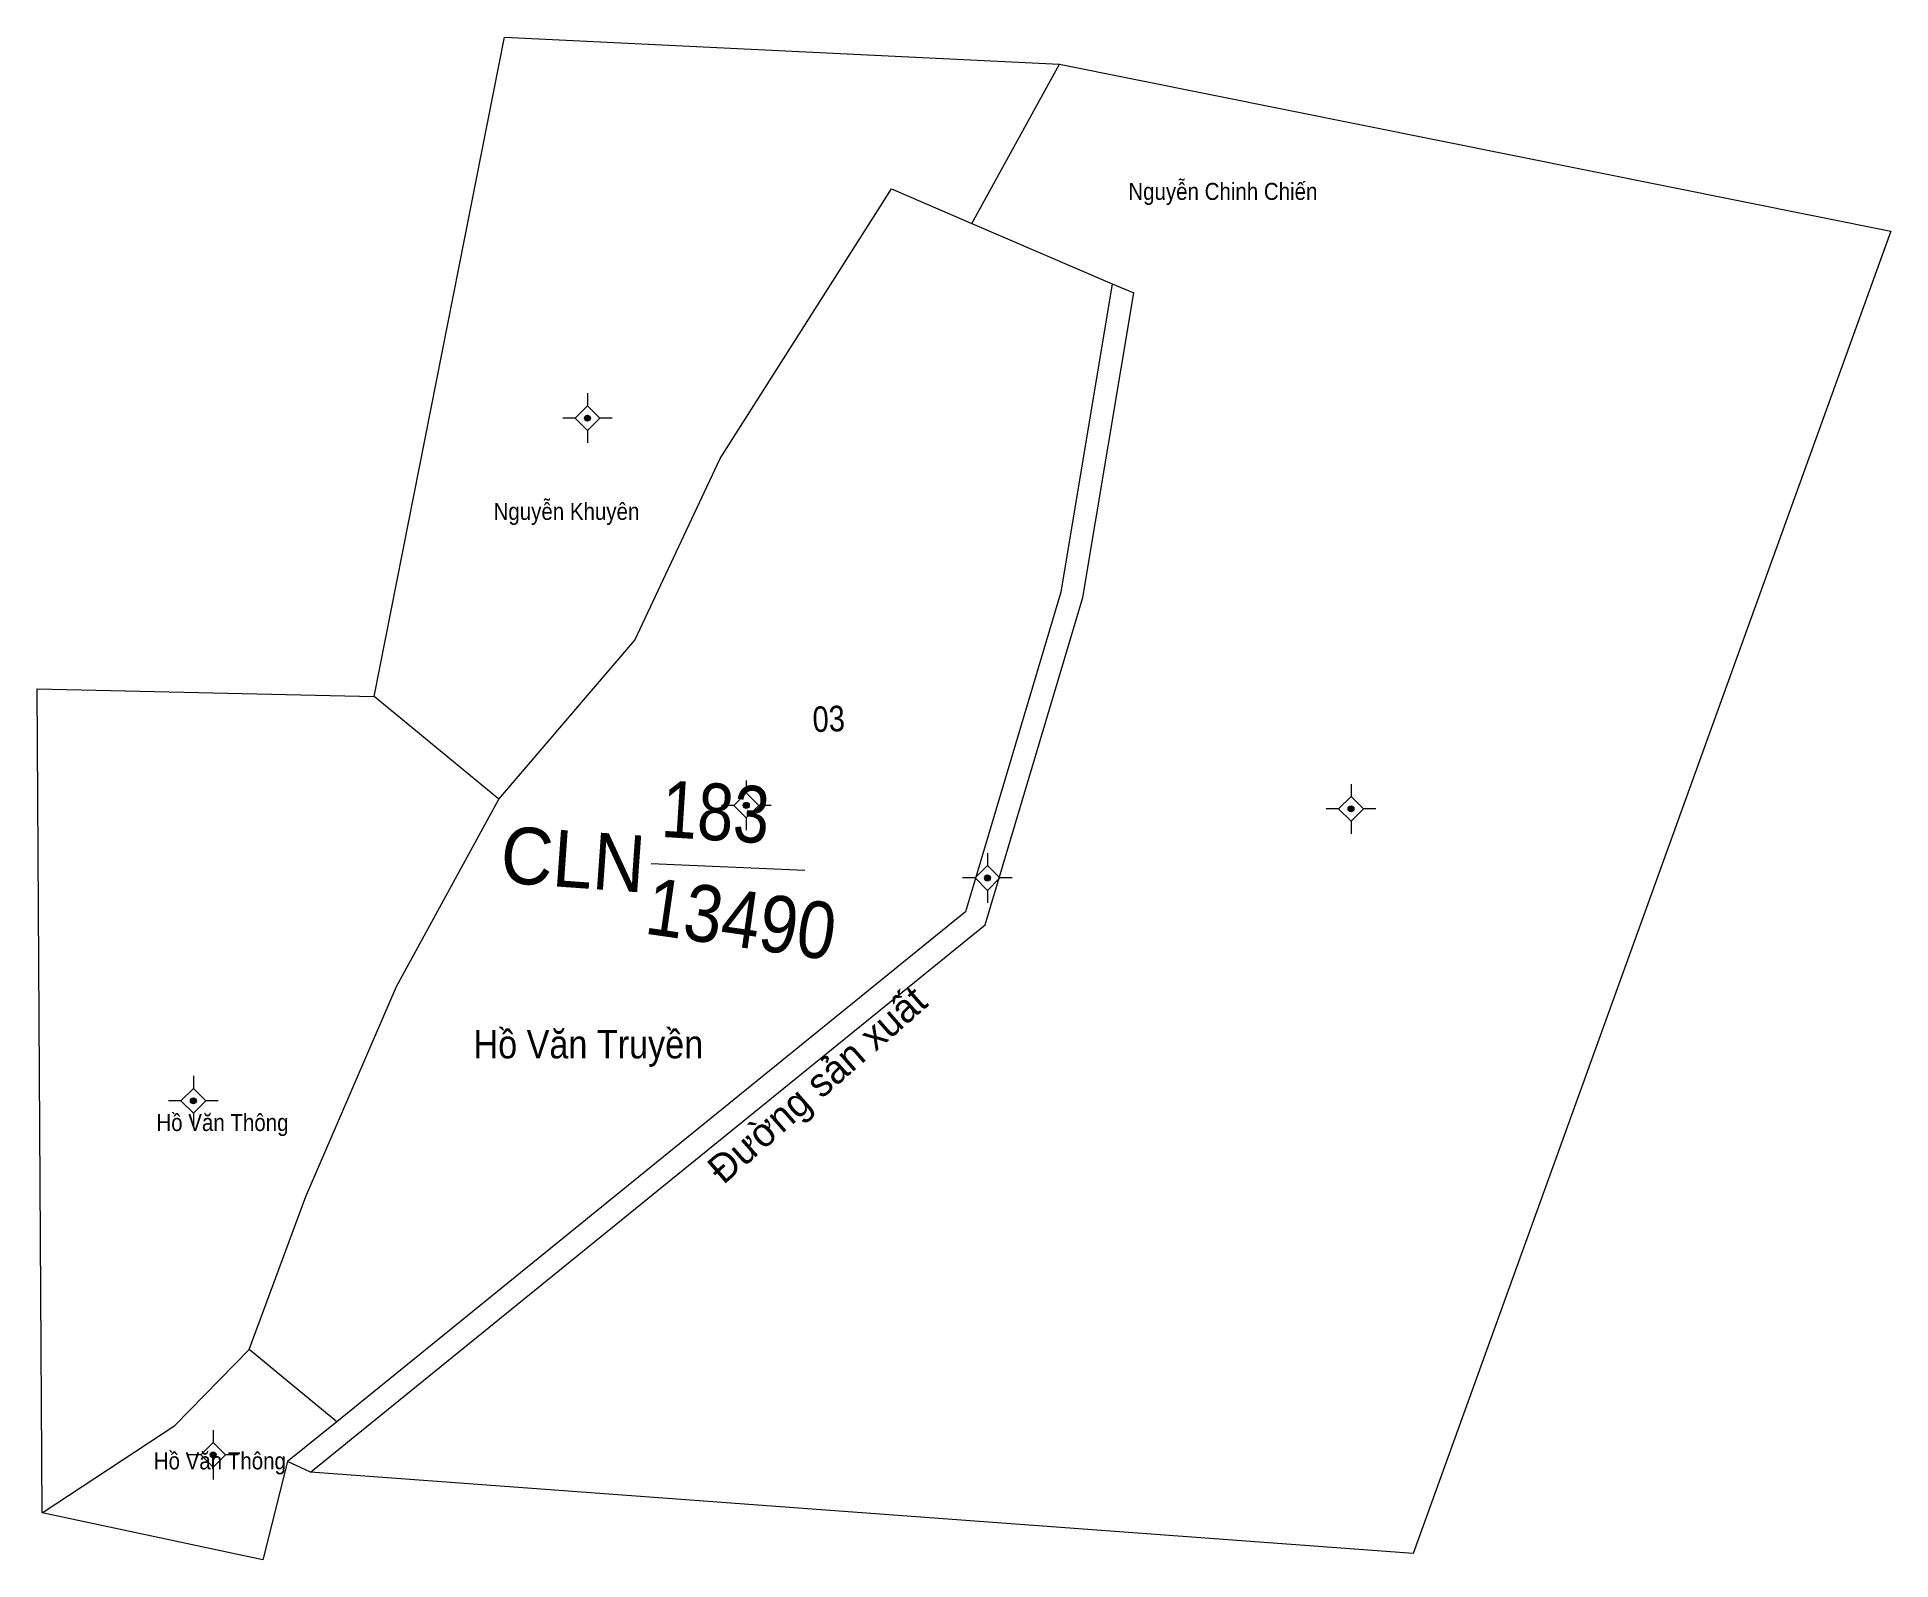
# Model space of a CAD drawing. Header units: metres. Extents: x 534707 to 536375, y 1846403 to 1847853.
# Drawn here: x 534706.6 to 535033.3, y 1847584.9 to 1847853.3 of the extents above; entities that cross this region are included whole.
import ezdxf
from ezdxf.enums import TextEntityAlignment as Align

# ---------------------------------------------------------------- set-up
doc = ezdxf.new("R2010")
doc.units = ezdxf.units.M
doc.header["$LTSCALE"] = 1.2
for name, color, linetype, lineweight in [('11', 7, 'Continuous', 13), ('6', 7, 'Continuous', 13), ('7', 7, 'Continuous', 13)]:
    doc.layers.add(name, color=color, linetype=linetype, lineweight=lineweight)
for name, color, linetype in [('2', 7, 'Continuous'), ('3', 7, 'Continuous'), ('4', 7, 'Continuous'), ('5', 7, 'Continuous'), ('8', 7, 'Continuous')]:
    doc.layers.add(name, color=color, linetype=linetype)

msp = doc.modelspace()

# ---------------------------------------------------------------- texts
at = {"layer": '2', "width": 0.9}
for s, height, p in [('Nguyễn Chinh Chiến', 3, (534915.605, 1847824.58)), ('Nguyễn Khuyên', 3, (534799.925, 1847768.2)), ('Hồ Văn Truyền', 5, (534803.78, 1847673.32)), ('Hồ Văn Thông', 3, (534739.3, 1847660.52)), ('Hồ Văn Thông', 3, (534738.84, 1847600.9))]:
    msp.add_text(s, height=height, dxfattribs=at).set_placement(p, align=Align.CENTER)
at = {"layer": '3', "width": 0.95}
msp.add_text('CLN', height=10, rotation=355.948, dxfattribs=at).set_placement((534800.742, 1847703.425), align=Align.CENTER)
at = {"layer": '4', "width": 0.85}
msp.add_text('183', height=10, rotation=356.347, dxfattribs=at).set_placement((534825.911, 1847711.763), align=Align.CENTER)
at = {"layer": '5', "width": 0.9}
msp.add_text('13490', height=10, rotation=351.777, dxfattribs=at).set_placement((534830.03, 1847692.952), align=Align.CENTER)
at = {"layer": '7', "width": 0.85}
msp.add_text('03', height=4.5, rotation=2, dxfattribs=at).set_placement((534846.216, 1847730.898), align=Align.CENTER)
at = {"layer": '8'}
msp.add_text('Đường sản xuất', height=5, rotation=41.197, dxfattribs=at).set_placement((534845.743, 1847666.849), align=Align.CENTER)

# ---------------------------------------------------------------- hatches: boundary and pattern name
at = {"layer": '11'}
for points in [[(534804.154, 1847786.13, 1), (534803.104, 1847786.13, 1)], [(534832.144, 1847717.9, 1), (534831.094, 1847717.9, 1)], [(534938.714, 1847717.28, 1), (534937.664, 1847717.28, 1)], [(534874.644, 1847705.11, 1), (534873.594, 1847705.11, 1)], [(534734.704, 1847665.84, 1), (534733.654, 1847665.84, 1)], [(534738.184, 1847603.47, 1), (534737.134, 1847603.47, 1)]]:
    msp.add_hatch(color=256, dxfattribs=at).paths.add_polyline_path(points)

# ---------------------------------------------------------------- linework, layer by layer
for p, q in [((534803.63, 1847790.5), (534803.63, 1847788.32)), ((534801.44, 1847786.13), (534799.26, 1847786.13)), ((534803.63, 1847783.94), (534803.63, 1847781.76)), ((534808, 1847786.13), (534805.82, 1847786.13)), ((534831.62, 1847722.28), (534831.62, 1847720.09)), ((534938.19, 1847721.66), (534938.19, 1847719.47)), ((534829.43, 1847717.9), (534827.24, 1847717.9)), ((534831.62, 1847715.71), (534831.62, 1847713.52)), ((534836, 1847717.9), (534833.81, 1847717.9)), ((534936, 1847717.28), (534933.81, 1847717.28)), ((534938.19, 1847715.09), (534938.19, 1847712.9)), ((534942.56, 1847717.28), (534940.38, 1847717.28)), ((534874.12, 1847709.48), (534874.12, 1847707.3)), ((534871.93, 1847705.11), (534869.74, 1847705.11)), ((534874.12, 1847702.92), (534874.12, 1847700.74)), ((534878.5, 1847705.11), (534876.31, 1847705.11)), ((534734.18, 1847670.22), (534734.18, 1847668.03)), ((534731.99, 1847665.84), (534729.81, 1847665.84)), ((534734.18, 1847663.65), (534734.18, 1847661.46)), ((534738.56, 1847665.84), (534736.37, 1847665.84)), ((534737.66, 1847607.84), (534737.66, 1847605.66)), ((534735.47, 1847603.47), (534733.28, 1847603.47)), ((534737.66, 1847601.28), (534737.66, 1847599.1)), ((534742.04, 1847603.47), (534739.85, 1847603.47))]:
    msp.add_line(p, q, dxfattribs=at)
for points in [[(534803.63, 1847788.32), (534801.44, 1847786.13), (534803.63, 1847783.94), (534805.82, 1847786.13)], [(534831.62, 1847720.09), (534829.43, 1847717.9), (534831.62, 1847715.71), (534833.81, 1847717.9)], [(534938.19, 1847719.47), (534936, 1847717.28), (534938.19, 1847715.09), (534940.38, 1847717.28)], [(534874.12, 1847707.3), (534871.93, 1847705.11), (534874.12, 1847702.92), (534876.31, 1847705.11)], [(534734.18, 1847668.03), (534731.99, 1847665.84), (534734.18, 1847663.65), (534736.37, 1847665.84)], [(534737.66, 1847605.66), (534735.47, 1847603.47), (534737.66, 1847601.28), (534739.85, 1847603.47)]]:
    msp.add_lwpolyline(points, close=True, dxfattribs=at)
for centre in [(534803.629, 1847786.13), (534831.619, 1847717.9), (534938.189, 1847717.28), (534874.119, 1847705.11), (534734.179, 1847665.84), (534737.659, 1847603.47)]:
    msp.add_circle(centre, 0.525, dxfattribs=at)
at = {"layer": '6'}
for p, q in [((534871.39, 1847820.43), (534886.84, 1847848.47)), ((534788, 1847719), (534766.06, 1847737.09)), ((534744, 1847622), (534730.89, 1847608.61)), ((534759.43, 1847609.29), (534744, 1847622)), ((534707.55, 1847593.27), (534730.89, 1847608.61)), ((534759.43, 1847609.29), (534750.78, 1847602.28)), ((534754.84, 1847600.42), (534750.78, 1847602.28))]:
    msp.add_line(p, q, dxfattribs=at)
for points in [[(534766.06, 1847737.09), (534788.99, 1847853.27), (534886.84, 1847848.47)], [(534886.84, 1847848.47), (535033.34, 1847819.06), (534949.12, 1847586.1), (534754.84, 1847600.42)], [(534788, 1847719), (534812, 1847747), (534827, 1847779), (534857.23, 1847826.51)], [(534857.23, 1847826.51), (534871.39, 1847820.43), (534896.1, 1847809.81), (534899.9, 1847808.18)], [(534896.1, 1847809.81), (534887.05, 1847755.45), (534870.26, 1847699.16), (534759.43, 1847609.29)], [(534754.84, 1847600.42), (534873.74, 1847696.83), (534890.95, 1847754.55), (534899.9, 1847808.18)], [(534707.55, 1847593.27), (534706.63, 1847738.41), (534766.06, 1847737.09)], [(534744, 1847622), (534754, 1847649), (534770, 1847686), (534788, 1847719)], [(534750.78, 1847602.28), (534746.42, 1847584.95), (534707.55, 1847593.27)]]:
    msp.add_lwpolyline(points, dxfattribs=at)
at = {"layer": '7'}
msp.add_line((534814.88, 1847707.64), (534841.95, 1847706.48), dxfattribs=at)

msp.set_redraw_order([(e.dxf.handle, doc.entitydb.next_handle()) for e in msp.query("TEXT MTEXT ATTDEF DIMENSION ARC_DIMENSION")])  # texts and dimensions are drawn at this point

doc.saveas('drawing.dxf')
